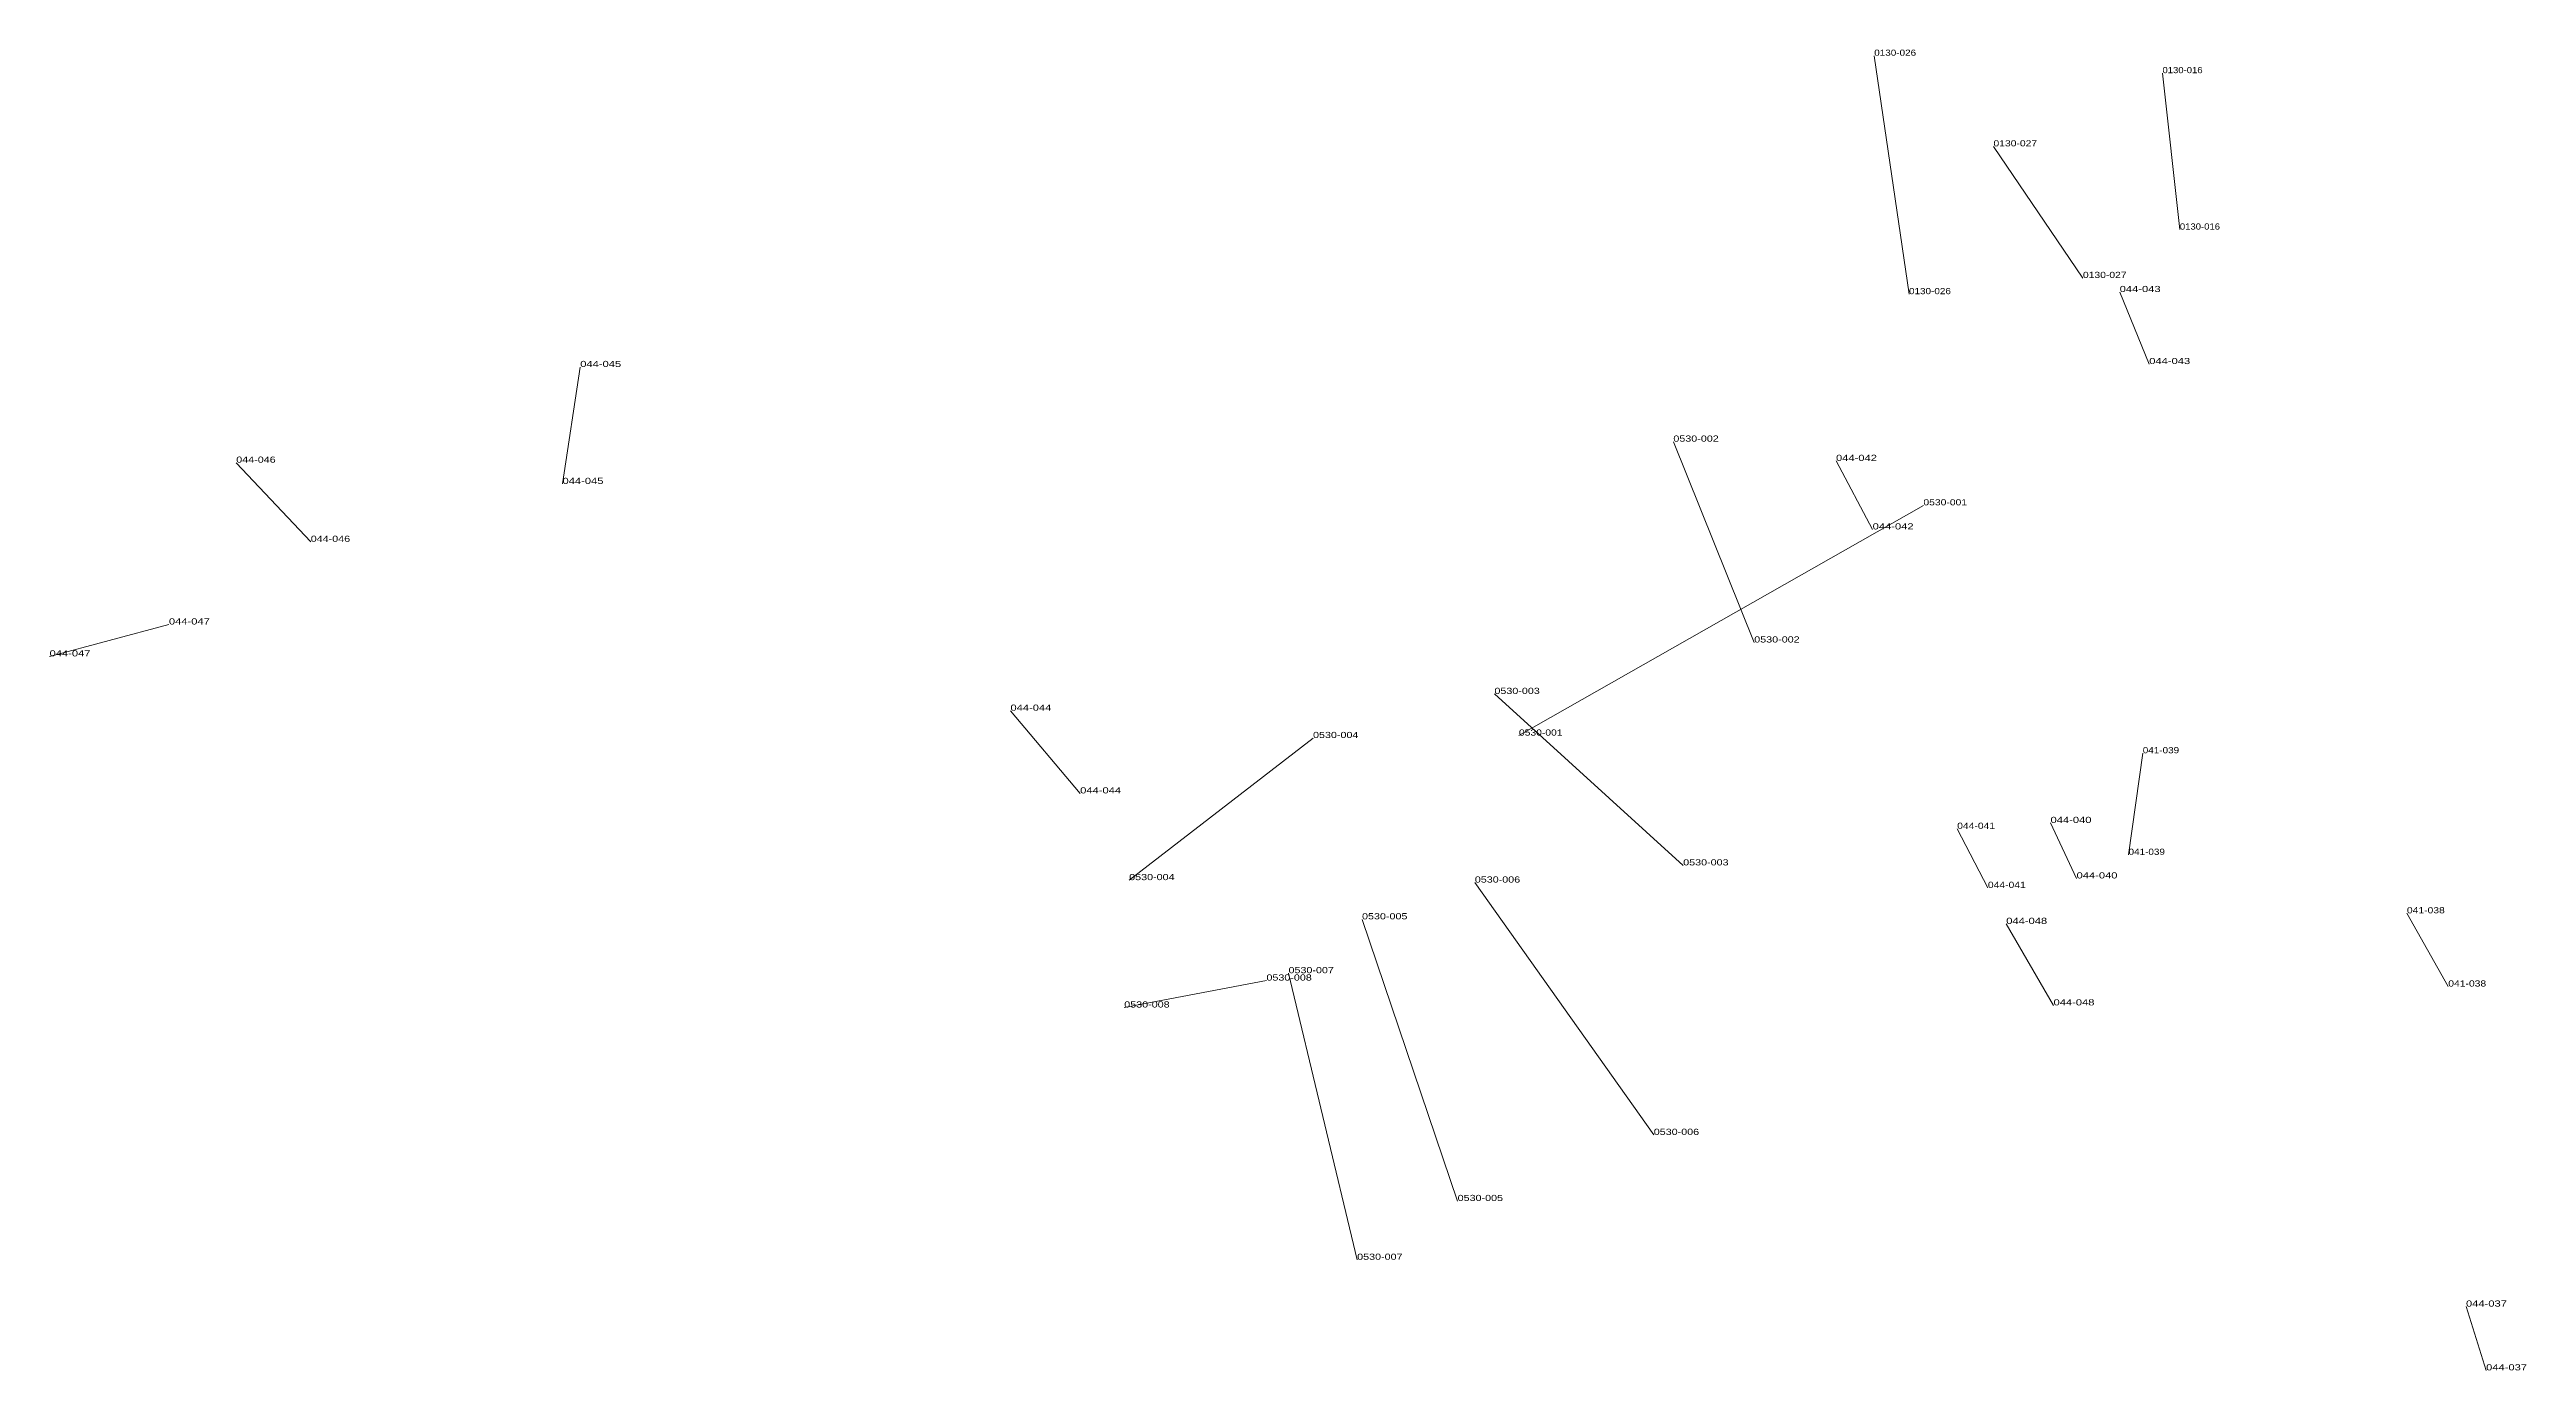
# Model space of a CAD drawing. Header units: metres. Extents: x 571156 to 607184, y 703608 to 727431.
# Drawn here: x 581100 to 581903, y 724467 to 724895 of the extents above; entities that cross this region are included whole.
import ezdxf

# ---------------------------------------------------------------- set-up
doc = ezdxf.new("R2010")
doc.units = ezdxf.units.M
doc.header["$LTSCALE"] = 0.8
doc.layers.add('60', color=7, linetype='Continuous', lineweight=13)
doc.layers.add('61', color=7, linetype='Continuous')

msp = doc.modelspace()

# ---------------------------------------------------------------- texts
at = {"layer": '60'}
for s, width, p in [('0130-026', 1.2, (581691.31, 724892.99)), ('0130-016', 1.15, (581784.65, 724887.35)), ('0130-027', 1.25, (581729.93, 724863.62)), ('044-045', 1.35, (581272.26, 724792.11)), ('044-045', 1.35, (581272.26, 724792.11)), ('044-045', 1.35, (581272.26, 724792.11)), ('044-043', 1.35, (581780.37, 724793.07)), ('044-043', 1.35, (581780.37, 724793.07)), ('044-043', 1.35, (581780.37, 724793.07)), ('044-046', 1.3, (581160.87, 724761.11)), ('044-046', 1.3, (581160.87, 724761.11)), ('044-046', 1.3, (581160.87, 724761.11)), ('044-042', 1.35, (581690.8, 724739.48)), ('044-042', 1.35, (581690.8, 724739.48)), ('044-042', 1.35, (581690.8, 724739.48)), ('044-047', 1.35, (581100.4, 724698.33)), ('044-047', 1.35, (581100.4, 724698.33)), ('044-047', 1.35, (581100.4, 724698.33)), ('0530-002', 1.3, (581652.46, 724702.84)), ('044-044', 1.35, (581411.58, 724680.73)), ('044-044', 1.35, (581411.58, 724680.73)), ('044-044', 1.35, (581411.58, 724680.73)), ('0530-001', 1.25, (581576.25, 724672.67)), ('041-039', 1.2, (581778.27, 724666.95)), ('041-039', 1.2, (581778.27, 724666.95)), ('041-039', 1.2, (581778.27, 724666.95)), ('044-041', 1.25, (581718.17, 724642.45)), ('044-041', 1.25, (581718.17, 724642.45)), ('044-041', 1.25, (581718.17, 724642.45)), ('044-040', 1.35, (581748.41, 724644.36)), ('044-040', 1.35, (581748.41, 724644.36)), ('044-040', 1.35, (581748.41, 724644.36)), ('0530-004', 1.3, (581450.03, 724625.83)), ('0530-003', 1.3, (581629.44, 724630.6)), ('041-038', 1.25, (581863.81, 724615.08)), ('041-038', 1.25, (581863.81, 724615.08)), ('041-038', 1.25, (581863.81, 724615.08)), ('044-048', 1.35, (581749.37, 724585.23)), ('044-048', 1.35, (581749.37, 724585.23)), ('044-048', 1.35, (581749.37, 724585.23)), ('0530-008', 1.3, (581448.44, 724584.55)), ('0530-006', 1.3, (581619.91, 724543.27)), ('0530-005', 1.3, (581556.4, 724521.84)), ('0530-007', 1.3, (581523.86, 724502.79)), ('044-037', 1.35, (581882.95, 724487.62)), ('044-037', 1.35, (581882.95, 724487.62)), ('044-037', 1.35, (581882.95, 724487.62))]:
    msp.add_text(s, height=2, dxfattribs=dict(at, width=width)).set_placement(p)
at = {"layer": '61'}
for s, width, p in [('0130-016', 1.15, (581790.29, 724836.66)), ('0130-027', 1.25, (581758.9, 724820.97)), ('0130-026', 1.2, (581702.57, 724815.73)), ('044-043', 1.35, (581770.8, 724816.41)), ('044-043', 1.35, (581770.8, 724816.41)), ('044-043', 1.35, (581770.8, 724816.41)), ('0530-002', 1.3, (581626.26, 724767.93)), ('044-042', 1.35, (581678.94, 724761.68)), ('044-042', 1.35, (581678.94, 724761.68)), ('044-042', 1.35, (581678.94, 724761.68)), ('044-045', 1.35, (581266.52, 724754.22)), ('044-045', 1.35, (581266.52, 724754.22)), ('044-045', 1.35, (581266.52, 724754.22)), ('0530-001', 1.25, (581707.24, 724747.29)), ('044-046', 1.3, (581184.99, 724735.46)), ('044-046', 1.3, (581184.99, 724735.46)), ('044-046', 1.3, (581184.99, 724735.46)), ('044-047', 1.35, (581139.06, 724708.67)), ('044-047', 1.35, (581139.06, 724708.67)), ('044-047', 1.35, (581139.06, 724708.67)), ('0530-003', 1.3, (581568.31, 724686.17)), ('0530-004', 1.3, (581509.57, 724671.88)), ('044-044', 1.35, (581434.16, 724653.93)), ('044-044', 1.35, (581434.16, 724653.93)), ('044-044', 1.35, (581434.16, 724653.93)), ('041-039', 1.2, (581773.67, 724634.03)), ('041-039', 1.2, (581773.67, 724634.03)), ('041-039', 1.2, (581773.67, 724634.03)), ('044-040', 1.35, (581756.83, 724626.37)), ('044-040', 1.35, (581756.83, 724626.37)), ('044-040', 1.35, (581756.83, 724626.37)), ('0530-006', 1.3, (581561.96, 724625.04)), ('044-041', 1.25, (581728.12, 724623.31)), ('044-041', 1.25, (581728.12, 724623.31)), ('044-041', 1.25, (581728.12, 724623.31)), ('0530-005', 1.3, (581525.44, 724613.13)), ('044-048', 1.35, (581734.06, 724611.64)), ('044-048', 1.35, (581734.06, 724611.64)), ('044-048', 1.35, (581734.06, 724611.64)), ('0530-008', 1.3, (581494.48, 724593.28)), ('0530-007', 1.3, (581501.63, 724595.67)), ('041-038', 1.25, (581877.21, 724591.35)), ('041-038', 1.25, (581877.21, 724591.35)), ('041-038', 1.25, (581877.21, 724591.35)), ('044-037', 1.35, (581889.46, 724466.95)), ('044-037', 1.35, (581889.46, 724466.95)), ('044-037', 1.35, (581889.46, 724466.95))]:
    msp.add_text(s, height=2, dxfattribs=dict(at, width=width)).set_placement(p)

# ---------------------------------------------------------------- linework, layer by layer
at = {"layer": '60'}
for p, q in [((581702.57, 724815.73), (581691.31, 724892.99)), ((581790.29, 724836.66), (581784.65, 724887.35)), ((581758.9, 724820.97), (581729.93, 724863.62)), ((581770.8, 724816.41), (581780.37, 724793.07)), ((581770.8, 724816.41), (581780.37, 724793.07)), ((581770.8, 724816.41), (581780.37, 724793.07)), ((581266.52, 724754.22), (581272.26, 724792.11)), ((581266.52, 724754.22), (581272.26, 724792.11)), ((581266.52, 724754.22), (581272.26, 724792.11)), ((581626.26, 724767.93), (581652.46, 724702.84)), ((581184.99, 724735.46), (581160.87, 724761.11)), ((581184.99, 724735.46), (581160.87, 724761.11)), ((581184.99, 724735.46), (581160.87, 724761.11)), ((581678.94, 724761.68), (581690.8, 724739.48)), ((581678.94, 724761.68), (581690.8, 724739.48)), ((581678.94, 724761.68), (581690.8, 724739.48)), ((581707.24, 724747.29), (581576.25, 724672.67)), ((581139.06, 724708.67), (581100.4, 724698.33)), ((581139.06, 724708.67), (581100.4, 724698.33)), ((581139.06, 724708.67), (581100.4, 724698.33)), ((581568.31, 724686.17), (581629.44, 724630.6)), ((581434.16, 724653.93), (581411.58, 724680.73)), ((581434.16, 724653.93), (581411.58, 724680.73)), ((581434.16, 724653.93), (581411.58, 724680.73)), ((581509.57, 724671.88), (581450.03, 724625.83)), ((581773.67, 724634.03), (581778.27, 724666.95)), ((581773.67, 724634.03), (581778.27, 724666.95)), ((581773.67, 724634.03), (581778.27, 724666.95)), ((581756.83, 724626.37), (581748.41, 724644.36)), ((581756.83, 724626.37), (581748.41, 724644.36)), ((581756.83, 724626.37), (581748.41, 724644.36)), ((581728.12, 724623.31), (581718.17, 724642.45)), ((581728.12, 724623.31), (581718.17, 724642.45)), ((581728.12, 724623.31), (581718.17, 724642.45)), ((581561.96, 724625.04), (581619.91, 724543.27)), ((581525.44, 724613.13), (581556.4, 724521.84)), ((581734.06, 724611.64), (581749.37, 724585.23)), ((581734.06, 724611.64), (581749.37, 724585.23)), ((581734.06, 724611.64), (581749.37, 724585.23)), ((581877.21, 724591.35), (581863.81, 724615.08)), ((581877.21, 724591.35), (581863.81, 724615.08)), ((581877.21, 724591.35), (581863.81, 724615.08)), ((581501.63, 724595.67), (581523.86, 724502.79)), ((581494.48, 724593.28), (581448.44, 724584.55)), ((581889.46, 724466.95), (581882.95, 724487.62)), ((581889.46, 724466.95), (581882.95, 724487.62)), ((581889.46, 724466.95), (581882.95, 724487.62))]:
    msp.add_line(p, q, dxfattribs=at)

msp.set_redraw_order([(e.dxf.handle, doc.entitydb.next_handle()) for e in msp.query("TEXT MTEXT ATTDEF DIMENSION ARC_DIMENSION")])  # texts and dimensions are drawn at this point

doc.saveas('drawing.dxf')
